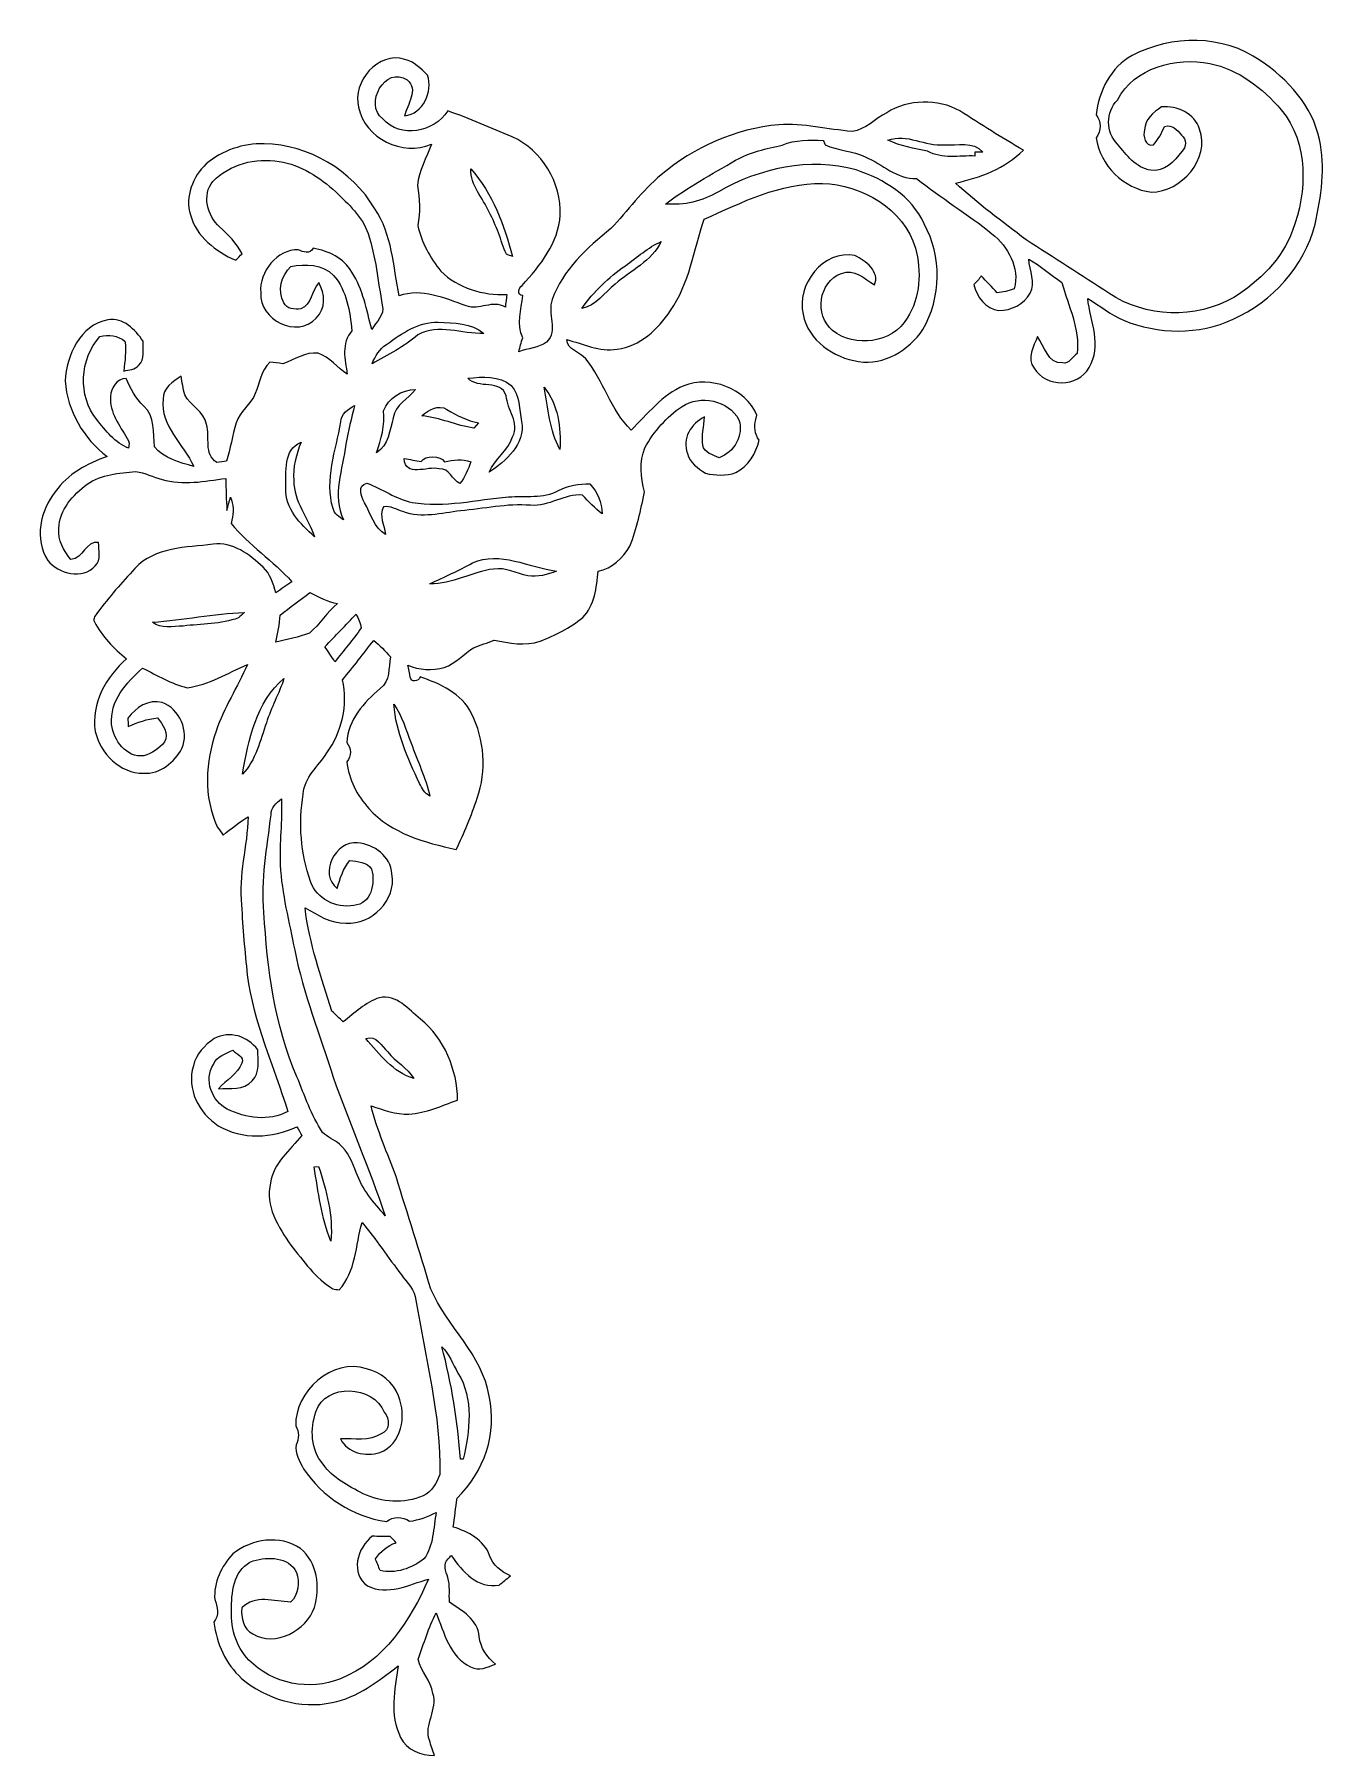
# Model space of a CAD drawing. Header units: centimetres. Extents: x -6.4 to 5.9, y -8.2 to 8.2.
import ezdxf

# ---------------------------------------------------------------- set-up
doc = ezdxf.new("R2010")
doc.units = ezdxf.units.CM
doc.header["$MEASUREMENT"] = 0
doc.layers.add('Camada 1', color=7, linetype='Continuous')

msp = doc.modelspace()

# ---------------------------------------------------------------- linework, layer by layer
at = {"layer": 'Camada 1', "color": 156}
for points, knots in [([(4.06435, 8.04815), (4.44181, 8.245), (4.93465, 8.24924), (5.28918, 7.99878), (5.28918, 7.99878), (5.55447, 7.82345), (5.78555, 7.56486), (5.85399, 7.24665), (5.85399, 7.24665), (5.9129, 6.97819), (5.87268, 6.69984), (5.81201, 6.43562), (5.81201, 6.43562), (5.71181, 6.03273), (5.4049, 5.69831), (5.03025, 5.52898), (5.03025, 5.52898), (4.70217, 5.37763), (4.3127, 5.38187), (3.98108, 5.51981), (3.98108, 5.51981), (3.85761, 5.57132), (3.75637, 5.66163), (3.64031, 5.72547), (3.64031, 5.72547), (3.66358, 5.50781), (3.78317, 5.27357), (3.65266, 5.06684), (3.65266, 5.06684), (3.54682, 4.87176), (3.24095, 4.87599), (3.12842, 5.0605), (3.12842, 5.0605), (3.05433, 5.15503), (3.12313, 5.27004), (3.16194, 5.36353), (3.16194, 5.36353), (3.22438, 5.27075), (3.25895, 5.10601), (3.39794, 5.11059), (3.39794, 5.11059), (3.46214, 5.09999), (3.49496, 5.16843), (3.5394, 5.20124), (3.5394, 5.20124), (3.56727, 5.43691), (3.45544, 5.65703), (3.39195, 5.87788), (3.39195, 5.87788), (3.28824, 5.95407), (3.19015, 6.03839), (3.07762, 6.10153), (3.07762, 6.10153), (3.0822, 5.99394), (3.14854, 5.87823), (3.08892, 5.77697), (3.08892, 5.77697), (3.03352, 5.66938), (2.90759, 5.61259), (2.79045, 5.61118), (2.79045, 5.61118), (2.66381, 5.62987), (2.57879, 5.74135), (2.55303, 5.86059), (2.55303, 5.86059), (2.5802, 5.88422), (2.60314, 5.91138), (2.62183, 5.94208), (2.62183, 5.94208), (2.67441, 5.89058), (2.72484, 5.83624), (2.77423, 5.78157), (2.77423, 5.78157), (2.82997, 5.78756), (2.88571, 5.79673), (2.93758, 5.81931), (2.93758, 5.81931), (2.99401, 6.02252), (2.87865, 6.22006), (2.72484, 6.34566), (2.72484, 6.34566), (2.49342, 6.53264), (2.23695, 6.68679), (2.00589, 6.87411), (2.00589, 6.87411), (1.81361, 6.86424), (1.68098, 7.01169), (1.51446, 7.07838), (1.51446, 7.07838), (1.39452, 7.13799), (1.25024, 7.14011), (1.13169, 7.19303), (1.13169, 7.19303), (1.12711, 7.20362), (1.11829, 7.22513), (1.11371, 7.23571), (1.11371, 7.23571), (0.98176, 7.2463), (0.84701, 7.24207), (0.72248, 7.19268), (0.72248, 7.19268), (0.57007, 7.15634), (0.4138, 7.12635), (0.27621, 7.04697), (0.27621, 7.04697), (0.04938, 6.91434), (-0.18415, 6.78945), (-0.39336, 6.62929), (-0.39336, 6.62929), (-0.21731, 6.61377), (-0.04092, 6.65611), (0.11112, 6.74501), (0.11112, 6.74501), (0.502, 6.97042), (0.98529, 7.0812), (1.42697, 6.9542), (1.42697, 6.9542), (1.69403, 6.86812), (1.95826, 6.70479), (2.07785, 6.43984), (2.07785, 6.43984), (2.24859, 6.13011), (2.24189, 5.73499), (2.0648, 5.4295), (2.0648, 5.4295), (1.93357, 5.23194), (1.69403, 5.0873), (1.45131, 5.1247), (1.45131, 5.1247), (1.21107, 5.15927), (0.96943, 5.32613), (0.92144, 5.5759), (0.92144, 5.5759), (0.853, 5.85812), (1.11371, 6.19784), (1.41603, 6.13576), (1.41603, 6.13576), (1.51729, 6.0906), (1.65805, 5.98053), (1.60265, 5.85566), (1.60265, 5.85566), (1.51058, 5.91739), (1.40616, 6.01546), (1.28693, 5.96571), (1.28693, 5.96571), (1.06785, 5.8874), (1.02586, 5.5653), (1.20332, 5.42173), (1.20332, 5.42173), (1.41216, 5.2517), (1.77622, 5.30003), (1.91557, 5.5385), (1.91557, 5.5385), (2.04257, 5.73499), (2.05245, 5.98688), (1.99495, 6.20773), (1.99495, 6.20773), (1.88241, 6.58697), (1.48307, 6.81204), (1.10489, 6.8258), (1.10489, 6.8258), (0.70307, 6.83109), (0.33301, 6.64552), (-0.02399, 6.48324), (-0.02399, 6.48324), (-0.12454, 6.1908), (-0.16335, 5.86835), (-0.34678, 5.61082), (-0.34678, 5.61082), (-0.46601, 5.43479), (-0.6357, 5.26827), (-0.85655, 5.24217), (-0.85655, 5.24217), (-1.02376, 5.21642), (-1.18004, 5.29332), (-1.33774, 5.3339), (-1.33774, 5.3339), (-1.32961, 5.2337), (-1.21179, 5.21713), (-1.15571, 5.14974), (-1.15571, 5.14974), (-0.98107, 4.94266), (-0.92111, 4.65868), (-0.72073, 4.46959), (-0.72073, 4.46959), (-0.56551, 4.62269), (-0.42615, 4.80508), (-0.22014, 4.89256), (-0.22014, 4.89256), (0.03808, 4.9924), (0.36617, 4.87069), (0.47976, 4.61317), (0.47976, 4.61317), (0.47976, 4.61317), (0.46955, 4.56942), (0.46955, 4.56942), (0.46955, 4.56942), (0.44696, 4.50346), (0.46141, 4.43149), (0.49988, 4.37434), (0.49988, 4.37434), (0.47342, 4.24558), (0.39722, 4.12422), (0.27798, 4.06424), (0.27798, 4.06424), (0.18484, 4.02791), (0.08429, 4.03673), (-0.01093, 4.05684), (-0.01093, 4.05684), (-0.08149, 4.10552), (-0.16476, 4.15456), (-0.18345, 4.24558), (-0.18345, 4.24558), (-0.23919, 4.38669), (-0.14993, 4.53555), (-0.01975, 4.59482), (-0.01975, 4.59482), (-0.02645, 4.50487), (-0.05079, 4.4142), (-0.03739, 4.32388), (-0.03739, 4.32388), (-0.02399, 4.24945), (0.06244, 4.23357), (0.11957, 4.20501), (0.11957, 4.20501), (0.26105, 4.25545), (0.35629, 4.42302), (0.30831, 4.56766), (0.30831, 4.56766), (0.20918, 4.75323), (-0.06351, 4.81214), (-0.236, 4.6943), (-0.236, 4.6943), (-0.38593, 4.59729), (-0.50341, 4.45371), (-0.59231, 4.30061), (-0.59231, 4.30061), (-0.64311, 4.16479), (-0.63078, 4.01732), (-0.59338, 3.8801), (-0.59338, 3.8801), (-0.63112, 3.70511), (-0.66815, 3.52908), (-0.73308, 3.36186), (-0.73308, 3.36186), (-0.80575, 3.24721), (-0.89853, 3.14631), (-1.03857, 3.12163), (-1.03857, 3.12163), (-1.05128, 2.9671), (-1.06963, 2.79424), (-1.18499, 2.67888), (-1.18499, 2.67888), (-1.30564, 2.58011), (-1.44709, 2.50744), (-1.5928, 2.45346), (-1.5928, 2.45346), (-1.73531, 2.40266), (-1.88701, 2.43582), (-2.03059, 2.46298), (-2.03059, 2.46298), (-2.09656, 2.43864), (-2.16217, 2.41359), (-2.22885, 2.39101), (-2.22885, 2.39101), (-2.32199, 2.32857), (-2.39995, 2.24003), (-2.50754, 2.20229), (-2.50754, 2.20229), (-2.62185, 2.16877), (-2.74708, 2.17688), (-2.85644, 2.2231), (-2.85644, 2.2231), (-2.85009, 2.19488), (-2.83774, 2.13807), (-2.83174, 2.10986), (-2.83174, 2.10986), (-2.83281, 2.05412), (-2.74496, 2.06611), (-2.73933, 2.11303), (-2.73933, 2.11303), (-2.54988, 2.046), (-2.33892, 1.95534), (-2.24754, 1.76308), (-2.24754, 1.76308), (-2.12302, 1.51472), (-2.09832, 1.21556), (-2.19357, 0.95344), (-2.19357, 0.95344), (-2.24825, 0.78553), (-2.31634, 0.62184), (-2.39325, 0.46238), (-2.39325, 0.46238), (-2.69382, 0.52976), (-3.01344, 0.6155), (-3.22686, 0.85362), (-3.22686, 0.85362), (-3.34081, 0.97709), (-3.42159, 1.13372), (-3.43782, 1.302), (-3.43782, 1.302), (-3.39267, 1.35385), (-3.39372, 1.43288), (-3.43923, 1.48402), (-3.43923, 1.48402), (-3.42654, 1.70134), (-3.2759, 1.86715), (-3.11927, 2.00191), (-3.11927, 2.00191), (-3.01978, 2.07), (-3.04341, 2.19947), (-3.02085, 2.30211), (-3.02085, 2.30211), (-3.06987, 2.35927), (-3.1242, 2.41218), (-3.18135, 2.46086), (-3.18135, 2.46086), (-3.27907, 2.33422), (-3.37714, 2.20722), (-3.47875, 2.0834), (-3.47875, 2.0834), (-3.42442, 1.84211), (-3.48721, 1.58564), (-3.62902, 1.3856), (-3.62902, 1.3856), (-3.7084, 1.2572), (-3.8481, 1.15524), (-3.85446, 0.99261), (-3.85446, 0.99261), (-3.9056, 0.71322), (-3.87492, 0.42534), (-3.78707, 0.15652), (-3.78707, 0.15652), (-3.72321, -0.00787), (-3.54578, -0.10523), (-3.37221, -0.07065), (-3.37221, -0.07065), (-3.20464, -0.06288), (-3.16476, 0.14383), (-3.20145, 0.274), (-3.20145, 0.274), (-3.24343, 0.34526), (-3.33728, 0.3495), (-3.411, 0.35866), (-3.411, 0.35866), (-3.47205, 0.27999), (-3.50555, 0.18615), (-3.52989, 0.09055), (-3.52989, 0.09055), (-3.71086, 0.2292), (-3.54789, 0.54846), (-3.33587, 0.52764), (-3.33587, 0.52764), (-3.17923, 0.51213), (-3.01695, 0.39818), (-3.00708, 0.22954), (-3.00708, 0.22954), (-2.96333, -0.02232), (-3.19933, -0.25481), (-3.44699, -0.24034), (-3.44699, -0.24034), (-3.59269, -0.24634), (-3.71546, -0.16167), (-3.83786, -0.09535), (-3.83786, -0.09535), (-3.79625, -0.43437), (-3.68301, -0.75752), (-3.58034, -1.08136), (-3.58034, -1.08136), (-3.54507, -1.11522), (-3.50979, -1.14875), (-3.47345, -1.1819), (-3.47345, -1.1819), (-3.36268, -1.10007), (-3.26038, -0.99811), (-3.12773, -0.9526), (-3.12773, -0.9526), (-2.96298, -0.91591), (-2.84974, -1.06513), (-2.73614, -1.1565), (-2.73614, -1.1565), (-2.50613, -1.34277), (-2.38337, -1.6391), (-2.38054, -1.93121), (-2.38054, -1.93121), (-2.53224, -1.98413), (-2.68181, -2.05503), (-2.8448, -2.06419), (-2.8448, -2.06419), (-2.97039, -2.07196), (-3.08858, -2.02258), (-3.20605, -1.98589), (-3.20605, -1.98589), (-3.15102, -2.21907), (-3.04871, -2.43744), (-2.96793, -2.66216), (-2.96793, -2.66216), (-2.85608, -3.01952), (-2.74462, -3.37724), (-2.6363, -3.73567), (-2.6363, -3.73567), (-2.4832, -4.09337), (-2.14136, -4.36078), (-2.07963, -4.75943), (-2.07963, -4.75943), (-1.99708, -5.10973), (-2.1276, -5.48791), (-2.38585, -5.73308), (-2.38585, -5.73308), (-2.39818, -5.82517), (-2.40877, -5.9176), (-2.42217, -6.00967), (-2.42217, -6.00967), (-2.2786, -6.05377), (-2.12938, -6.13173), (-2.07434, -6.28166), (-2.07434, -6.28166), (-2.04189, -6.3755), (-1.96461, -6.43971), (-1.87361, -6.47462), (-1.87361, -6.47462), (-1.90994, -6.50461), (-1.94663, -6.53425), (-1.98261, -6.56459), (-1.98261, -6.56459), (-2.18792, -6.60199), (-2.33644, -6.43442), (-2.44017, -6.28237), (-2.44017, -6.28237), (-2.44758, -6.29012), (-2.46203, -6.30495), (-2.46944, -6.3127), (-2.46944, -6.3127), (-2.52413, -6.35962), (-2.49202, -6.43583), (-2.47227, -6.49191), (-2.47227, -6.49191), (-2.4518, -6.56847), (-2.46203, -6.64925), (-2.45816, -6.72792), (-2.45816, -6.72792), (-2.33785, -6.80871), (-2.18581, -6.89232), (-2.17382, -7.05531), (-2.17382, -7.05531), (-2.16358, -7.16431), (-2.09832, -7.25039), (-2.01789, -7.31989), (-2.01789, -7.31989), (-2.09444, -7.34423), (-2.17805, -7.39291), (-2.25602, -7.34494), (-2.25602, -7.34494), (-2.45711, -7.25392), (-2.51002, -7.01402), (-2.58621, -6.8281), (-2.58621, -6.8281), (-2.65713, -6.96992), (-2.70264, -7.12409), (-2.75767, -7.27297), (-2.75767, -7.27297), (-2.73402, -7.38903), (-2.6335, -7.47864), (-2.61586, -7.59929), (-2.61586, -7.59929), (-2.56575, -7.75134), (-2.70369, -7.89703), (-2.64936, -8.04696), (-2.64936, -8.04696), (-2.63489, -8.0953), (-2.61796, -8.14327), (-2.60209, -8.1916), (-2.60209, -8.1916), (-2.7298, -8.19266), (-2.86631, -8.13939), (-2.92417, -8.01839), (-2.92417, -8.01839), (-3.0353, -7.80565), (-2.97885, -7.56083), (-2.94852, -7.33576), (-2.94852, -7.33576), (-3.13901, -7.48322), (-3.33693, -7.63949), (-3.57928, -7.68642), (-3.57928, -7.68642), (-3.88196, -7.75168), (-4.21076, -7.65362), (-4.44429, -7.45535), (-4.44429, -7.45535), (-4.59493, -7.31707), (-4.68453, -7.11985), (-4.70887, -6.91878), (-4.70887, -6.91878), (-4.65703, -6.85493), (-4.67079, -6.77061), (-4.70112, -6.70146), (-4.70112, -6.70146), (-4.71135, -6.54413), (-4.63797, -6.37902), (-4.52685, -6.26614), (-4.52685, -6.26614), (-4.35222, -6.12291), (-4.07423, -6.08023), (-3.88267, -6.21498), (-3.88267, -6.21498), (-3.71758, -6.34622), (-3.69112, -6.58611), (-3.74755, -6.77767), (-3.74755, -6.77767), (-3.82763, -7.00098), (-4.11904, -7.15866), (-4.33775, -7.03095), (-4.33775, -7.03095), (-4.42913, -6.98228), (-4.44994, -6.8768), (-4.44183, -6.78225), (-4.44183, -6.78225), (-4.31589, -6.65066), (-4.13351, -6.72086), (-3.97581, -6.72617), (-3.97581, -6.72617), (-3.89748, -6.65384), (-3.8862, -6.53848), (-3.91901, -6.44217), (-3.91901, -6.44217), (-3.99274, -6.29153), (-4.19313, -6.29119), (-4.33212, -6.33316), (-4.33212, -6.33316), (-4.50992, -6.39525), (-4.53989, -6.60939), (-4.53955, -6.77273), (-4.53955, -6.77273), (-4.55224, -6.95406), (-4.50532, -7.14738), (-4.3748, -7.27967), (-4.3748, -7.27967), (-4.1529, -7.50615), (-3.79343, -7.57953), (-3.50026, -7.45818), (-3.50026, -7.45818), (-3.08645, -7.29801), (-2.82716, -6.89795), (-2.65925, -6.50638), (-2.65925, -6.50638), (-2.84339, -6.56106), (-3.05189, -6.66619), (-3.23956, -6.572), (-3.23956, -6.572), (-3.40924, -6.45876), (-3.3394, -6.20263), (-3.19511, -6.09821), (-3.19511, -6.09821), (-3.13796, -6.09821), (-3.08081, -6.09892), (-3.02365, -6.10033), (-3.02365, -6.10033), (-3.00991, -6.11514), (-2.98204, -6.14443), (-2.96827, -6.1589), (-2.96827, -6.1589), (-3.04871, -6.18923), (-3.11574, -6.24215), (-3.16547, -6.312), (-3.16547, -6.312), (-3.15031, -6.34939), (-3.13513, -6.38679), (-3.11996, -6.42489), (-3.11996, -6.42489), (-2.97463, -6.45981), (-2.81588, -6.40336), (-2.70123, -6.31377), (-2.70123, -6.31377), (-2.60843, -6.1864), (-2.61233, -6.01813), (-2.58446, -5.86926), (-2.58446, -5.86926), (-2.66417, -5.91159), (-2.74954, -5.94335), (-2.83951, -5.95357), (-2.83951, -5.95357), (-2.90549, -5.90384), (-2.99473, -5.91018), (-3.06071, -5.95569), (-3.06071, -5.95569), (-3.38067, -5.91266), (-3.67383, -5.72075), (-3.85163, -5.45298), (-3.85163, -5.45298), (-3.88973, -5.38384), (-3.93559, -5.30375), (-3.92289, -5.22333), (-3.92289, -5.22333), (-3.89361, -5.16512), (-3.8929, -5.09844), (-3.92642, -5.042), (-3.92642, -5.042), (-3.9377, -4.71604), (-3.57998, -4.38936), (-3.24945, -4.49767), (-3.24945, -4.49767), (-3.11433, -4.53012), (-2.99368, -4.62502), (-2.94464, -4.75695), (-2.94464, -4.75695), (-2.86561, -4.94534), (-2.91253, -5.21945), (-3.12385, -5.29812), (-3.12385, -5.29812), (-3.25473, -5.33903), (-3.43746, -5.30375), (-3.49744, -5.16618), (-3.49744, -5.16618), (-3.36761, -5.16123), (-3.2244, -5.1958), (-3.10938, -5.11784), (-3.10938, -5.11784), (-3.02155, -5.08397), (-3.02718, -4.97392), (-3.08222, -4.91323), (-3.08222, -4.91323), (-3.18311, -4.6543), (-3.64455, -4.62889), (-3.73381, -4.90829), (-3.73381, -4.90829), (-3.79095, -5.07198), (-3.78319, -5.2713), (-3.66537, -5.40747), (-3.66537, -5.40747), (-3.57328, -5.54259), (-3.42442, -5.61738), (-3.28365, -5.69076), (-3.28365, -5.69076), (-3.10585, -5.77542), (-2.89243, -5.78953), (-2.71004, -5.71051), (-2.71004, -5.71051), (-2.62643, -5.67524), (-2.58197, -5.58704), (-2.54988, -5.50767), (-2.54988, -5.50767), (-2.54036, -4.94427), (-2.68605, -4.39571), (-2.77848, -3.84362), (-2.77848, -3.84362), (-2.78765, -3.74519), (-2.8628, -3.67569), (-2.91642, -3.59914), (-2.91642, -3.59914), (-3.04448, -3.4351), (-3.15806, -3.25976), (-3.29283, -3.10101), (-3.29283, -3.10101), (-3.35562, -3.31516), (-3.35104, -3.57444), (-3.51296, -3.74307), (-3.51296, -3.74307), (-3.52743, -3.74096), (-3.55706, -3.73708), (-3.57152, -3.7353), (-3.57152, -3.7353), (-3.73839, -3.63195), (-3.85304, -3.46826), (-3.97193, -3.31655), (-3.97193, -3.31655), (-4.09151, -3.14511), (-4.22487, -2.94085), (-4.16667, -2.72214), (-4.16667, -2.72214), (-4.14233, -2.53094), (-3.98075, -2.41063), (-3.86892, -2.26916), (-3.86892, -2.26916), (-3.88445, -2.24094), (-3.89996, -2.21307), (-3.91548, -2.18486), (-3.91548, -2.18486), (-4.14903, -2.29562), (-4.43971, -2.31255), (-4.66619, -2.17533), (-4.66619, -2.17533), (-4.85281, -2.05926), (-4.97135, -1.82078), (-4.90468, -1.60418), (-4.90468, -1.60418), (-4.87892, -1.49163), (-4.79672, -1.40697), (-4.7057, -1.34241), (-4.7057, -1.34241), (-4.55753, -1.26763), (-4.38538, -1.31773), (-4.29014, -1.45072), (-4.29014, -1.45072), (-4.28907, -1.5495), (-4.26191, -1.67121), (-4.3441, -1.74635), (-4.3441, -1.74635), (-4.42243, -1.83842), (-4.55577, -1.81761), (-4.66302, -1.82185), (-4.66302, -1.82185), (-4.59281, -1.73753), (-4.48064, -1.68532), (-4.44148, -1.57807), (-4.44148, -1.57807), (-4.41079, -1.51599), (-4.49862, -1.49163), (-4.52897, -1.45284), (-4.52897, -1.45284), (-4.59634, -1.48883), (-4.67995, -1.51351), (-4.71382, -1.58935), (-4.71382, -1.58935), (-4.80413, -1.73577), (-4.73145, -1.9425), (-4.58047, -2.01658), (-4.58047, -2.01658), (-4.40231, -2.103), (-4.1836, -2.13793), (-4.00261, -2.03951), (-4.00261, -2.03951), (-4.13526, -1.60629), (-4.33317, -1.18861), (-4.38927, -0.73458), (-4.38927, -0.73458), (-4.41149, -0.51233), (-4.43583, -0.28973), (-4.44358, -0.06642), (-4.44358, -0.06642), (-4.47852, 0.21721), (-4.38715, 0.49412), (-4.38185, 0.77635), (-4.38185, 0.77635), (-4.46475, 0.72343), (-4.54237, 0.66276), (-4.61892, 0.60103), (-4.61892, 0.60103), (-4.63339, 0.62079), (-4.66197, 0.66065), (-4.67642, 0.6804), (-4.67642, 0.6804), (-4.81012, 0.96721), (-4.79002, 1.30093), (-4.68736, 1.59375), (-4.68736, 1.59375), (-4.61363, 1.8174), (-4.48027, 2.0146), (-4.3882, 2.23016), (-4.3882, 2.23016), (-4.57624, 2.14867), (-4.7565, 2.03577), (-4.96322, 2.00861), (-4.96322, 2.00861), (-5.11564, 2.04354), (-5.25004, 2.1275), (-5.38974, 2.19452), (-5.38974, 2.19452), (-5.54567, 2.05941), (-5.70476, 1.87878), (-5.68573, 1.6576), (-5.68573, 1.6576), (-5.66914, 1.50802), (-5.54496, 1.33692), (-5.3781, 1.35809), (-5.3781, 1.35809), (-5.30084, 1.38067), (-5.22887, 1.42652), (-5.17949, 1.49003), (-5.17949, 1.49003), (-5.13574, 1.57046), (-5.19677, 1.65795), (-5.24686, 1.71934), (-5.24686, 1.71934), (-5.34599, 1.71192), (-5.43842, 1.67629), (-5.52838, 1.63678), (-5.52838, 1.63678), (-5.52874, 1.65724), (-5.52944, 1.69817), (-5.52944, 1.71863), (-5.52944, 1.71863), (-5.45465, 1.81916), (-5.33435, 1.90102), (-5.20312, 1.86786), (-5.20312, 1.86786), (-5.03626, 1.80471), (-4.94171, 1.59304), (-5.01368, 1.4283), (-5.01368, 1.4283), (-5.08494, 1.29601), (-5.22359, 1.18135), (-5.38163, 1.19193), (-5.38163, 1.19193), (-5.60704, 1.18769), (-5.79296, 1.38137), (-5.84236, 1.59056), (-5.84236, 1.59056), (-5.88575, 1.85797), (-5.73723, 2.11409), (-5.5425, 2.28554), (-5.5425, 2.28554), (-5.66526, 2.3829), (-5.7778, 2.49791), (-5.84906, 2.63902), (-5.84906, 2.63902), (-5.87023, 2.67043), (-5.83495, 2.70252), (-5.82012, 2.72686), (-5.82012, 2.72686), (-5.70936, 2.87398), (-5.58906, 3.01402), (-5.46276, 3.14809), (-5.46276, 3.14809), (-5.27439, 3.3541), (-4.97275, 3.3474), (-4.71699, 3.37879), (-4.71699, 3.37879), (-4.52897, 3.4049), (-4.3681, 3.28107), (-4.23934, 3.16079), (-4.23934, 3.16079), (-4.16701, 3.09763), (-4.14372, 3.00274), (-4.11656, 2.91489), (-4.11656, 2.91489), (-4.06541, 2.95017), (-4.01425, 2.98615), (-3.96311, 3.02143), (-3.96311, 3.02143), (-4.14233, 3.22004), (-4.37373, 3.36857), (-4.54413, 3.57812), (-4.54413, 3.57812), (-4.54413, 3.57812), (-4.53743, 3.60987), (-4.53743, 3.60987), (-4.53743, 3.60987), (-4.51626, 3.68218), (-4.52366, 3.75873), (-4.54871, 3.82894), (-4.54871, 3.82894), (-4.56318, 3.78731), (-4.57588, 3.74499), (-4.58364, 3.70159), (-4.58364, 3.70159), (-4.59034, 3.80354), (-4.59351, 3.90549), (-4.59529, 4.00779), (-4.59529, 4.00779), (-4.79636, 3.9817), (-5.00522, 3.9376), (-5.20417, 3.99897), (-5.20417, 3.99897), (-5.2892, 4.01944), (-5.36823, 4.06354), (-5.45535, 4.07236), (-5.45535, 4.07236), (-5.6141, 4.0593), (-5.78414, 4.04697), (-5.91925, 3.95347), (-5.91925, 3.95347), (-6.05191, 3.84904), (-6.18773, 3.71041), (-6.18912, 3.52979), (-6.18912, 3.52979), (-6.20006, 3.41831), (-6.14539, 3.316), (-6.07447, 3.23451), (-6.07447, 3.23451), (-5.95348, 3.24192), (-5.93619, 3.41407), (-5.80955, 3.39608), (-5.80955, 3.39608), (-5.81308, 3.3227), (-5.78026, 3.23027), (-5.842, 3.17243), (-5.842, 3.17243), (-5.96018, 3.03554), (-6.19266, 3.09657), (-6.29673, 3.22323), (-6.29673, 3.22323), (-6.42338, 3.42642), (-6.37046, 3.70123), (-6.22406, 3.88079), (-6.22406, 3.88079), (-6.10483, 4.04872), (-5.91996, 4.1528), (-5.72805, 4.21593), (-5.72805, 4.21593), (-5.95277, 4.38844), (-6.11187, 4.65339), (-6.1288, 4.93878), (-6.1288, 4.93878), (-6.11857, 5.18326), (-5.98664, 5.4736), (-5.72276, 5.52157), (-5.72276, 5.52157), (-5.57388, 5.55049), (-5.46171, 5.42738), (-5.38375, 5.31872), (-5.38375, 5.31872), (-5.3908, 5.24111), (-5.36151, 5.14621), (-5.42855, 5.08766), (-5.42855, 5.08766), (-5.46242, 5.04496), (-5.51992, 5.04567), (-5.56825, 5.03333), (-5.56825, 5.03333), (-5.56085, 5.12857), (-5.54321, 5.22383), (-5.55873, 5.31907), (-5.55873, 5.31907), (-5.62858, 5.37447), (-5.71219, 5.38187), (-5.79685, 5.36317), (-5.79685, 5.36317), (-5.99193, 5.15079), (-6.01027, 4.7952), (-5.82753, 4.56942), (-5.82753, 4.56942), (-5.74111, 4.46535), (-5.65396, 4.34717), (-5.52309, 4.29708), (-5.52309, 4.29708), (-5.51745, 4.32812), (-5.51533, 4.36128), (-5.53614, 4.38774), (-5.53614, 4.38774), (-5.60811, 4.51262), (-5.70724, 4.63857), (-5.69701, 4.79061), (-5.69701, 4.79061), (-5.69031, 4.87139), (-5.63633, 4.96241), (-5.54672, 4.96277), (-5.54672, 4.96277), (-5.50474, 4.86611), (-5.45782, 4.77087), (-5.37705, 4.69961), (-5.37705, 4.69961), (-5.26873, 4.59835), (-5.29132, 4.44277), (-5.2758, 4.31014), (-5.2758, 4.31014), (-5.1869, 4.19583), (-5.03414, 4.16091), (-4.90149, 4.12245), (-4.90149, 4.12245), (-4.99886, 4.33482), (-5.2204, 4.50768), (-5.19465, 4.76344), (-5.19465, 4.76344), (-5.19642, 4.87069), (-5.10046, 4.93454), (-5.02003, 4.9857), (-5.02003, 4.9857), (-5.01085, 4.92573), (-5.00486, 4.86435), (-4.98722, 4.80614), (-4.98722, 4.80614), (-4.92936, 4.70312), (-4.80447, 4.64562), (-4.77979, 4.52322), (-4.77979, 4.52322), (-4.73957, 4.4015), (-4.81049, 4.24134), (-4.67995, 4.1602), (-4.67995, 4.1602), (-4.65703, 4.16301), (-4.61115, 4.16832), (-4.58859, 4.17114), (-4.58859, 4.17114), (-4.5519, 4.2925), (-4.53178, 4.41773), (-4.4951, 4.53908), (-4.4951, 4.53908), (-4.46229, 4.64879), (-4.35504, 4.71371), (-4.31307, 4.81884), (-4.31307, 4.81884), (-4.26897, 4.91832), (-4.26015, 5.04003), (-4.17549, 5.11693), (-4.17549, 5.11693), (-4.13315, 5.11517), (-4.09117, 5.11022), (-4.04953, 5.10177), (-4.04953, 5.10177), (-3.93982, 5.14268), (-3.83329, 5.21818), (-3.71086, 5.20407), (-3.71086, 5.20407), (-3.60186, 5.16456), (-3.52955, 5.06579), (-3.43394, 5.00334), (-3.43394, 5.00334), (-3.45651, 5.14339), (-3.49498, 5.29967), (-3.38985, 5.41856), (-3.38985, 5.41856), (-3.40854, 5.60341), (-3.43817, 5.80309), (-3.56517, 5.94773), (-3.56517, 5.94773), (-3.6703, 6.05427), (-3.8354, 6.06167), (-3.97405, 6.03205), (-3.97405, 6.03205), (-4.0633, 5.94278), (-4.10634, 5.80133), (-4.04071, 5.68561), (-4.04071, 5.68561), (-4.01532, 5.62212), (-3.93524, 5.62212), (-3.87809, 5.62704), (-3.87809, 5.62704), (-3.77225, 5.66938), (-3.77684, 5.80274), (-3.70557, 5.87823), (-3.70557, 5.87823), (-3.64596, 5.77027), (-3.63679, 5.63023), (-3.73203, 5.53921), (-3.73203, 5.53921), (-3.90913, 5.33741), (-4.27991, 5.52545), (-4.26015, 5.78157), (-4.26015, 5.78157), (-4.28166, 5.98264), (-4.10033, 6.19609), (-3.90243, 6.19255), (-3.90243, 6.19255), (-3.85974, 6.16997), (-3.78707, 6.1488), (-3.76097, 6.20596), (-3.76097, 6.20596), (-3.61385, 6.18479), (-3.46569, 6.11211), (-3.39126, 5.97806), (-3.39126, 5.97806), (-3.2819, 5.81366), (-3.24979, 5.61683), (-3.20004, 5.42984), (-3.20004, 5.42984), (-3.15984, 5.50217), (-3.0734, 5.56954), (-3.10093, 5.66232), (-3.10093, 5.66232), (-3.13972, 5.89094), (-3.1623, 6.12446), (-3.23461, 6.34602), (-3.23461, 6.34602), (-3.29072, 6.5104), (-3.42371, 6.62858), (-3.54436, 6.74606), (-3.54436, 6.74606), (-3.69605, 6.88505), (-3.87809, 7.00324), (-4.08517, 7.03534), (-4.08517, 7.03534), (-4.30883, 7.07343), (-4.55753, 7.01101), (-4.71769, 6.84554), (-4.71769, 6.84554), (-4.82601, 6.71607), (-4.77061, 6.51571), (-4.65454, 6.41092), (-4.65454, 6.41092), (-4.572, 6.33472), (-4.4898, 6.25534), (-4.43936, 6.15304), (-4.43936, 6.15304), (-4.45452, 6.13788), (-4.48487, 6.10682), (-4.50003, 6.09166), (-4.50003, 6.09166), (-4.69053, 6.17526), (-4.87363, 6.31673), (-4.9336, 6.52487), (-4.9336, 6.52487), (-4.98476, 6.6995), (-4.91172, 6.89141), (-4.78191, 7.0124), (-4.78191, 7.0124), (-4.6302, 7.14294), (-4.42843, 7.20891), (-4.22945, 7.20503), (-4.22945, 7.20503), (-3.80083, 7.19797), (-3.3909, 6.94891), (-3.17041, 6.58449), (-3.17041, 6.58449), (-3.00637, 6.33861), (-2.99368, 6.03344), (-2.93935, 5.75158), (-2.93935, 5.75158), (-2.72308, 5.82849), (-2.50191, 5.72829), (-2.2987, 5.65703), (-2.2987, 5.65703), (-2.17418, 5.60694), (-2.04259, 5.71948), (-1.92405, 5.64363), (-1.92405, 5.64363), (-1.92051, 5.67396), (-1.91381, 5.73499), (-1.9103, 5.76534), (-1.9103, 5.76534), (-2.13783, 5.7537), (-2.37632, 5.82637), (-2.54036, 5.98795), (-2.54036, 5.98795), (-2.64302, 6.11459), (-2.7252, 6.26311), (-2.75943, 6.42327), (-2.75943, 6.42327), (-2.73826, 6.55098), (-2.74003, 6.68045), (-2.76401, 6.80745), (-2.76401, 6.80745), (-2.74708, 6.94608), (-2.6783, 7.07133), (-2.62996, 7.2008), (-2.62996, 7.2008), (-2.90442, 7.07979), (-3.26813, 7.25512), (-3.32599, 7.55357), (-3.32599, 7.55357), (-3.38949, 7.79699), (-3.1376, 8.09156), (-2.88395, 8.01077), (-2.88395, 8.01077), (-2.79576, 7.98996), (-2.73156, 7.92116), (-2.6677, 7.86155), (-2.6677, 7.86155), (-2.61445, 7.69892), (-2.70651, 7.49218), (-2.88855, 7.47172), (-2.88855, 7.47172), (-2.86244, 7.57862), (-2.74674, 7.72467), (-2.8621, 7.81426), (-2.8621, 7.81426), (-3.06987, 7.95751), (-3.27837, 7.58179), (-3.09598, 7.44316), (-3.09598, 7.44316), (-2.92593, 7.25159), (-2.60526, 7.31262), (-2.47475, 7.51864), (-2.47475, 7.51864), (-2.26484, 7.44667), (-2.06233, 7.35672), (-1.85809, 7.27028), (-1.85809, 7.27028), (-1.57163, 7.14469), (-1.391, 6.83179), (-1.39877, 6.52275), (-1.39877, 6.52275), (-1.41922, 6.25887), (-1.58891, 6.03839), (-1.76388, 5.85213), (-1.76388, 5.85213), (-1.80094, 5.83201), (-1.81292, 5.75864), (-1.75754, 5.75546), (-1.75754, 5.75546), (-1.77058, 5.62105), (-1.81821, 5.47994), (-1.75825, 5.35047), (-1.75825, 5.35047), (-1.77165, 5.30673), (-1.78471, 5.26298), (-1.79565, 5.21854), (-1.79565, 5.21854), (-1.7085, 5.25204), (-1.60584, 5.25311), (-1.52929, 5.30954), (-1.52929, 5.30954), (-1.41534, 5.42173), (-1.52858, 5.58226), (-1.47637, 5.7156), (-1.47637, 5.7156), (-1.37865, 6.00099), (-1.1416, 6.20912), (-0.9151, 6.3947), (-0.9151, 6.3947), (-0.75459, 6.56438), (-0.61806, 6.75734), (-0.43638, 6.90693), (-0.43638, 6.90693), (-0.1203, 7.17292), (0.27552, 7.34895), (0.68862, 7.38635), (0.68862, 7.38635), (0.92463, 7.40435), (1.15605, 7.33943), (1.39028, 7.32249), (1.39028, 7.32249), (1.5187, 7.33801), (1.60901, 7.44421), (1.71942, 7.50136), (1.71942, 7.50136), (1.92827, 7.63083), (2.20415, 7.63541), (2.41933, 7.51935), (2.41933, 7.51935), (2.6176, 7.38847), (2.81939, 7.26358), (3.02541, 7.14469), (3.02541, 7.14469), (2.85043, 6.97079), (2.61301, 6.87906), (2.37559, 6.82896), (2.37559, 6.82896), (2.58902, 6.63423), (2.82185, 6.46243), (3.05116, 6.28711), (3.05116, 6.28711), (3.31681, 6.12024), (3.57891, 5.94737), (3.84209, 5.77628), (3.84209, 5.77628), (4.19064, 5.54274), (4.67253, 5.52793), (5.0359, 5.73641), (5.0359, 5.73641), (5.27824, 5.88882), (5.49802, 6.10329), (5.59752, 6.3774), (5.59752, 6.3774), (5.73827, 6.74747), (5.75203, 7.20891), (5.48957, 7.52958), (5.48957, 7.52958), (5.30965, 7.73525), (5.08034, 7.91622), (4.80694, 7.9716), (4.80694, 7.9716), (4.48308, 8.03582), (4.08374, 7.93422), (3.92324, 7.6213), (3.92324, 7.6213), (3.81246, 7.5077), (3.81175, 7.31297), (3.92606, 7.20114), (3.92606, 7.20114), (4.00966, 7.09637), (4.10174, 6.97537), (4.24285, 6.95137), (4.24285, 6.95137), (4.37232, 6.93163), (4.46933, 7.03605), (4.53811, 7.13059), (4.53811, 7.13059), (4.58433, 7.17115), (4.58823, 7.24913), (4.53707, 7.28722), (4.53707, 7.28722), (4.49297, 7.33662), (4.44887, 7.39376), (4.37479, 7.36978), (4.37479, 7.36978), (4.3448, 7.30875), (4.31587, 7.24489), (4.26754, 7.19551), (4.26754, 7.19551), (4.18887, 7.17256), (4.16594, 7.28122), (4.18287, 7.33801), (4.18287, 7.33801), (4.18746, 7.43856), (4.26683, 7.50524), (4.34445, 7.55674), (4.34445, 7.55674), (4.49543, 7.57085), (4.66054, 7.49607), (4.70921, 7.34402), (4.70921, 7.34402), (4.81117, 7.05932), (4.5346, 6.74501), (4.24814, 6.74253), (4.24814, 6.74253), (3.98531, 6.77252), (3.75637, 7.00148), (3.72003, 7.26217), (3.72003, 7.26217), (3.77153, 7.32639), (3.76977, 7.41775), (3.72039, 7.48266), (3.72039, 7.48266), (3.74719, 7.70774), (3.85902, 7.93669), (4.06435, 8.04815)], [0, 0, 0, 0, 0.00307692, 0.00307692, 0.00307692, 0.00307692, 0.00615385, 0.00615385, 0.00615385, 0.00615385, 0.00923077, 0.00923077, 0.00923077, 0.00923077, 0.01230769, 0.01230769, 0.01230769, 0.01230769, 0.01538462, 0.01538462, 0.01538462, 0.01538462, 0.01846154, 0.01846154, 0.01846154, 0.01846154, 0.02153846, 0.02153846, 0.02153846, 0.02153846, 0.02461538, 0.02461538, 0.02461538, 0.02461538, 0.02769231, 0.02769231, 0.02769231, 0.02769231, 0.03076923, 0.03076923, 0.03076923, 0.03076923, 0.03384615, 0.03384615, 0.03384615, 0.03384615, 0.03692308, 0.03692308, 0.03692308, 0.03692308, 0.04, 0.04, 0.04, 0.04, 0.04307692, 0.04307692, 0.04307692, 0.04307692, 0.04615385, 0.04615385, 0.04615385, 0.04615385, 0.04923077, 0.04923077, 0.04923077, 0.04923077, 0.05230769, 0.05230769, 0.05230769, 0.05230769, 0.05538462, 0.05538462, 0.05538462, 0.05538462, 0.05846154, 0.05846154, 0.05846154, 0.05846154, 0.06153846, 0.06153846, 0.06153846, 0.06153846, 0.06461538, 0.06461538, 0.06461538, 0.06461538, 0.06769231, 0.06769231, 0.06769231, 0.06769231, 0.07076923, 0.07076923, 0.07076923, 0.07076923, 0.07384615, 0.07384615, 0.07384615, 0.07384615, 0.07692308, 0.07692308, 0.07692308, 0.07692308, 0.08, 0.08, 0.08, 0.08, 0.08307692, 0.08307692, 0.08307692, 0.08307692, 0.08615385, 0.08615385, 0.08615385, 0.08615385, 0.08923077, 0.08923077, 0.08923077, 0.08923077, 0.09230769, 0.09230769, 0.09230769, 0.09230769, 0.09538462, 0.09538462, 0.09538462, 0.09538462, 0.09846154, 0.09846154, 0.09846154, 0.09846154, 0.10153846, 0.10153846, 0.10153846, 0.10153846, 0.10461538, 0.10461538, 0.10461538, 0.10461538, 0.10769231, 0.10769231, 0.10769231, 0.10769231, 0.11076923, 0.11076923, 0.11076923, 0.11076923, 0.11384615, 0.11384615, 0.11384615, 0.11384615, 0.11692308, 0.11692308, 0.11692308, 0.11692308, 0.12, 0.12, 0.12, 0.12, 0.12307692, 0.12307692, 0.12307692, 0.12307692, 0.12615385, 0.12615385, 0.12615385, 0.12615385, 0.12923077, 0.12923077, 0.12923077, 0.12923077, 0.13230769, 0.13230769, 0.13230769, 0.13230769, 0.13538462, 0.13538462, 0.13538462, 0.13538462, 0.13846154, 0.13846154, 0.13846154, 0.13846154, 0.14153846, 0.14153846, 0.14153846, 0.14153846, 0.14461538, 0.14461538, 0.14461538, 0.14461538, 0.14769231, 0.14769231, 0.14769231, 0.14769231, 0.15076923, 0.15076923, 0.15076923, 0.15076923, 0.15384615, 0.15384615, 0.15384615, 0.15384615, 0.15692308, 0.15692308, 0.15692308, 0.15692308, 0.16, 0.16, 0.16, 0.16, 0.16307692, 0.16307692, 0.16307692, 0.16307692, 0.16615385, 0.16615385, 0.16615385, 0.16615385, 0.16923077, 0.16923077, 0.16923077, 0.16923077, 0.17230769, 0.17230769, 0.17230769, 0.17230769, 0.17538462, 0.17538462, 0.17538462, 0.17538462, 0.17846154, 0.17846154, 0.17846154, 0.17846154, 0.18153846, 0.18153846, 0.18153846, 0.18153846, 0.18461538, 0.18461538, 0.18461538, 0.18461538, 0.18769231, 0.18769231, 0.18769231, 0.18769231, 0.19076923, 0.19076923, 0.19076923, 0.19076923, 0.19384615, 0.19384615, 0.19384615, 0.19384615, 0.19692308, 0.19692308, 0.19692308, 0.19692308, 0.2, 0.2, 0.2, 0.2, 0.20307692, 0.20307692, 0.20307692, 0.20307692, 0.20615385, 0.20615385, 0.20615385, 0.20615385, 0.20923077, 0.20923077, 0.20923077, 0.20923077, 0.21230769, 0.21230769, 0.21230769, 0.21230769, 0.21538462, 0.21538462, 0.21538462, 0.21538462, 0.21846154, 0.21846154, 0.21846154, 0.21846154, 0.22153846, 0.22153846, 0.22153846, 0.22153846, 0.22461538, 0.22461538, 0.22461538, 0.22461538, 0.22769231, 0.22769231, 0.22769231, 0.22769231, 0.23076923, 0.23076923, 0.23076923, 0.23076923, 0.23384615, 0.23384615, 0.23384615, 0.23384615, 0.23692308, 0.23692308, 0.23692308, 0.23692308, 0.24, 0.24, 0.24, 0.24, 0.24307692, 0.24307692, 0.24307692, 0.24307692, 0.24615385, 0.24615385, 0.24615385, 0.24615385, 0.24923077, 0.24923077, 0.24923077, 0.24923077, 0.25230769, 0.25230769, 0.25230769, 0.25230769, 0.25538462, 0.25538462, 0.25538462, 0.25538462, 0.25846154, 0.25846154, 0.25846154, 0.25846154, 0.26153846, 0.26153846, 0.26153846, 0.26153846, 0.26461538, 0.26461538, 0.26461538, 0.26461538, 0.26769231, 0.26769231, 0.26769231, 0.26769231, 0.27076923, 0.27076923, 0.27076923, 0.27076923, 0.27384615, 0.27384615, 0.27384615, 0.27384615, 0.27692308, 0.27692308, 0.27692308, 0.27692308, 0.28, 0.28, 0.28, 0.28, 0.28307692, 0.28307692, 0.28307692, 0.28307692, 0.28615385, 0.28615385, 0.28615385, 0.28615385, 0.28923077, 0.28923077, 0.28923077, 0.28923077, 0.29230769, 0.29230769, 0.29230769, 0.29230769, 0.29538462, 0.29538462, 0.29538462, 0.29538462, 0.29846154, 0.29846154, 0.29846154, 0.29846154, 0.30153846, 0.30153846, 0.30153846, 0.30153846, 0.30461538, 0.30461538, 0.30461538, 0.30461538, 0.30769231, 0.30769231, 0.30769231, 0.30769231, 0.31076923, 0.31076923, 0.31076923, 0.31076923, 0.31384615, 0.31384615, 0.31384615, 0.31384615, 0.31692308, 0.31692308, 0.31692308, 0.31692308, 0.32, 0.32, 0.32, 0.32, 0.32307692, 0.32307692, 0.32307692, 0.32307692, 0.32615385, 0.32615385, 0.32615385, 0.32615385, 0.32923077, 0.32923077, 0.32923077, 0.32923077, 0.33230769, 0.33230769, 0.33230769, 0.33230769, 0.33538462, 0.33538462, 0.33538462, 0.33538462, 0.33846154, 0.33846154, 0.33846154, 0.33846154, 0.34153846, 0.34153846, 0.34153846, 0.34153846, 0.34461538, 0.34461538, 0.34461538, 0.34461538, 0.34769231, 0.34769231, 0.34769231, 0.34769231, 0.35076923, 0.35076923, 0.35076923, 0.35076923, 0.35384615, 0.35384615, 0.35384615, 0.35384615, 0.35692308, 0.35692308, 0.35692308, 0.35692308, 0.36, 0.36, 0.36, 0.36, 0.36307692, 0.36307692, 0.36307692, 0.36307692, 0.36615385, 0.36615385, 0.36615385, 0.36615385, 0.36923077, 0.36923077, 0.36923077, 0.36923077, 0.37230769, 0.37230769, 0.37230769, 0.37230769, 0.37538462, 0.37538462, 0.37538462, 0.37538462, 0.37846154, 0.37846154, 0.37846154, 0.37846154, 0.38153846, 0.38153846, 0.38153846, 0.38153846, 0.38461538, 0.38461538, 0.38461538, 0.38461538, 0.38769231, 0.38769231, 0.38769231, 0.38769231, 0.39076923, 0.39076923, 0.39076923, 0.39076923, 0.39384615, 0.39384615, 0.39384615, 0.39384615, 0.39692308, 0.39692308, 0.39692308, 0.39692308, 0.4, 0.4, 0.4, 0.4, 0.40307692, 0.40307692, 0.40307692, 0.40307692, 0.40615385, 0.40615385, 0.40615385, 0.40615385, 0.40923077, 0.40923077, 0.40923077, 0.40923077, 0.41230769, 0.41230769, 0.41230769, 0.41230769, 0.41538462, 0.41538462, 0.41538462, 0.41538462, 0.41846154, 0.41846154, 0.41846154, 0.41846154, 0.42153846, 0.42153846, 0.42153846, 0.42153846, 0.42461538, 0.42461538, 0.42461538, 0.42461538, 0.42769231, 0.42769231, 0.42769231, 0.42769231, 0.43076923, 0.43076923, 0.43076923, 0.43076923, 0.43384615, 0.43384615, 0.43384615, 0.43384615, 0.43692308, 0.43692308, 0.43692308, 0.43692308, 0.44, 0.44, 0.44, 0.44, 0.44307692, 0.44307692, 0.44307692, 0.44307692, 0.44615385, 0.44615385, 0.44615385, 0.44615385, 0.44923077, 0.44923077, 0.44923077, 0.44923077, 0.45230769, 0.45230769, 0.45230769, 0.45230769, 0.45538462, 0.45538462, 0.45538462, 0.45538462, 0.45846154, 0.45846154, 0.45846154, 0.45846154, 0.46153846, 0.46153846, 0.46153846, 0.46153846, 0.46461538, 0.46461538, 0.46461538, 0.46461538, 0.46769231, 0.46769231, 0.46769231, 0.46769231, 0.47076923, 0.47076923, 0.47076923, 0.47076923, 0.47384615, 0.47384615, 0.47384615, 0.47384615, 0.47692308, 0.47692308, 0.47692308, 0.47692308, 0.48, 0.48, 0.48, 0.48, 0.48307692, 0.48307692, 0.48307692, 0.48307692, 0.48615385, 0.48615385, 0.48615385, 0.48615385, 0.48923077, 0.48923077, 0.48923077, 0.48923077, 0.49230769, 0.49230769, 0.49230769, 0.49230769, 0.49538462, 0.49538462, 0.49538462, 0.49538462, 0.49846154, 0.49846154, 0.49846154, 0.49846154, 0.50153846, 0.50153846, 0.50153846, 0.50153846, 0.50461538, 0.50461538, 0.50461538, 0.50461538, 0.50769231, 0.50769231, 0.50769231, 0.50769231, 0.51076923, 0.51076923, 0.51076923, 0.51076923, 0.51384615, 0.51384615, 0.51384615, 0.51384615, 0.51692308, 0.51692308, 0.51692308, 0.51692308, 0.52, 0.52, 0.52, 0.52, 0.52307692, 0.52307692, 0.52307692, 0.52307692, 0.52615385, 0.52615385, 0.52615385, 0.52615385, 0.52923077, 0.52923077, 0.52923077, 0.52923077, 0.53230769, 0.53230769, 0.53230769, 0.53230769, 0.53538462, 0.53538462, 0.53538462, 0.53538462, 0.53846154, 0.53846154, 0.53846154, 0.53846154, 0.54153846, 0.54153846, 0.54153846, 0.54153846, 0.54461538, 0.54461538, 0.54461538, 0.54461538, 0.54769231, 0.54769231, 0.54769231, 0.54769231, 0.55076923, 0.55076923, 0.55076923, 0.55076923, 0.55384615, 0.55384615, 0.55384615, 0.55384615, 0.55692308, 0.55692308, 0.55692308, 0.55692308, 0.56, 0.56, 0.56, 0.56, 0.56307692, 0.56307692, 0.56307692, 0.56307692, 0.56615385, 0.56615385, 0.56615385, 0.56615385, 0.56923077, 0.56923077, 0.56923077, 0.56923077, 0.57230769, 0.57230769, 0.57230769, 0.57230769, 0.57538462, 0.57538462, 0.57538462, 0.57538462, 0.57846154, 0.57846154, 0.57846154, 0.57846154, 0.58153846, 0.58153846, 0.58153846, 0.58153846, 0.58461538, 0.58461538, 0.58461538, 0.58461538, 0.58769231, 0.58769231, 0.58769231, 0.58769231, 0.59076923, 0.59076923, 0.59076923, 0.59076923, 0.59384615, 0.59384615, 0.59384615, 0.59384615, 0.59692308, 0.59692308, 0.59692308, 0.59692308, 0.6, 0.6, 0.6, 0.6, 0.60307692, 0.60307692, 0.60307692, 0.60307692, 0.60615385, 0.60615385, 0.60615385, 0.60615385, 0.60923077, 0.60923077, 0.60923077, 0.60923077, 0.61230769, 0.61230769, 0.61230769, 0.61230769, 0.61538462, 0.61538462, 0.61538462, 0.61538462, 0.61846154, 0.61846154, 0.61846154, 0.61846154, 0.62153846, 0.62153846, 0.62153846, 0.62153846, 0.62461538, 0.62461538, 0.62461538, 0.62461538, 0.62769231, 0.62769231, 0.62769231, 0.62769231, 0.63076923, 0.63076923, 0.63076923, 0.63076923, 0.63384615, 0.63384615, 0.63384615, 0.63384615, 0.63692308, 0.63692308, 0.63692308, 0.63692308, 0.64, 0.64, 0.64, 0.64, 0.64307692, 0.64307692, 0.64307692, 0.64307692, 0.64615385, 0.64615385, 0.64615385, 0.64615385, 0.64923077, 0.64923077, 0.64923077, 0.64923077, 0.65230769, 0.65230769, 0.65230769, 0.65230769, 0.65538462, 0.65538462, 0.65538462, 0.65538462, 0.65846154, 0.65846154, 0.65846154, 0.65846154, 0.66153846, 0.66153846, 0.66153846, 0.66153846, 0.66461538, 0.66461538, 0.66461538, 0.66461538, 0.66769231, 0.66769231, 0.66769231, 0.66769231, 0.67076923, 0.67076923, 0.67076923, 0.67076923, 0.67384615, 0.67384615, 0.67384615, 0.67384615, 0.67692308, 0.67692308, 0.67692308, 0.67692308, 0.68, 0.68, 0.68, 0.68, 0.68307692, 0.68307692, 0.68307692, 0.68307692, 0.68615385, 0.68615385, 0.68615385, 0.68615385, 0.68923077, 0.68923077, 0.68923077, 0.68923077, 0.69230769, 0.69230769, 0.69230769, 0.69230769, 0.69538462, 0.69538462, 0.69538462, 0.69538462, 0.69846154, 0.69846154, 0.69846154, 0.69846154, 0.70153846, 0.70153846, 0.70153846, 0.70153846, 0.70461538, 0.70461538, 0.70461538, 0.70461538, 0.70769231, 0.70769231, 0.70769231, 0.70769231, 0.71076923, 0.71076923, 0.71076923, 0.71076923, 0.71384615, 0.71384615, 0.71384615, 0.71384615, 0.71692308, 0.71692308, 0.71692308, 0.71692308, 0.72, 0.72, 0.72, 0.72, 0.72307692, 0.72307692, 0.72307692, 0.72307692, 0.72615385, 0.72615385, 0.72615385, 0.72615385, 0.72923077, 0.72923077, 0.72923077, 0.72923077, 0.73230769, 0.73230769, 0.73230769, 0.73230769, 0.73538462, 0.73538462, 0.73538462, 0.73538462, 0.73846154, 0.73846154, 0.73846154, 0.73846154, 0.74153846, 0.74153846, 0.74153846, 0.74153846, 0.74461538, 0.74461538, 0.74461538, 0.74461538, 0.74769231, 0.74769231, 0.74769231, 0.74769231, 0.75076923, 0.75076923, 0.75076923, 0.75076923, 0.75384615, 0.75384615, 0.75384615, 0.75384615, 0.75692308, 0.75692308, 0.75692308, 0.75692308, 0.76, 0.76, 0.76, 0.76, 0.76307692, 0.76307692, 0.76307692, 0.76307692, 0.76615385, 0.76615385, 0.76615385, 0.76615385, 0.76923077, 0.76923077, 0.76923077, 0.76923077, 0.77230769, 0.77230769, 0.77230769, 0.77230769, 0.77538462, 0.77538462, 0.77538462, 0.77538462, 0.77846154, 0.77846154, 0.77846154, 0.77846154, 0.78153846, 0.78153846, 0.78153846, 0.78153846, 0.78461538, 0.78461538, 0.78461538, 0.78461538, 0.78769231, 0.78769231, 0.78769231, 0.78769231, 0.79076923, 0.79076923, 0.79076923, 0.79076923, 0.79384615, 0.79384615, 0.79384615, 0.79384615, 0.79692308, 0.79692308, 0.79692308, 0.79692308, 0.8, 0.8, 0.8, 0.8, 0.80307692, 0.80307692, 0.80307692, 0.80307692, 0.80615385, 0.80615385, 0.80615385, 0.80615385, 0.80923077, 0.80923077, 0.80923077, 0.80923077, 0.81230769, 0.81230769, 0.81230769, 0.81230769, 0.81538462, 0.81538462, 0.81538462, 0.81538462, 0.81846154, 0.81846154, 0.81846154, 0.81846154, 0.82153846, 0.82153846, 0.82153846, 0.82153846, 0.82461538, 0.82461538, 0.82461538, 0.82461538, 0.82769231, 0.82769231, 0.82769231, 0.82769231, 0.83076923, 0.83076923, 0.83076923, 0.83076923, 0.83384615, 0.83384615, 0.83384615, 0.83384615, 0.83692308, 0.83692308, 0.83692308, 0.83692308, 0.84, 0.84, 0.84, 0.84, 0.84307692, 0.84307692, 0.84307692, 0.84307692, 0.84615385, 0.84615385, 0.84615385, 0.84615385, 0.84923077, 0.84923077, 0.84923077, 0.84923077, 0.85230769, 0.85230769, 0.85230769, 0.85230769, 0.85538462, 0.85538462, 0.85538462, 0.85538462, 0.85846154, 0.85846154, 0.85846154, 0.85846154, 0.86153846, 0.86153846, 0.86153846, 0.86153846, 0.86461538, 0.86461538, 0.86461538, 0.86461538, 0.86769231, 0.86769231, 0.86769231, 0.86769231, 0.87076923, 0.87076923, 0.87076923, 0.87076923, 0.87384615, 0.87384615, 0.87384615, 0.87384615, 0.87692308, 0.87692308, 0.87692308, 0.87692308, 0.88, 0.88, 0.88, 0.88, 0.88307692, 0.88307692, 0.88307692, 0.88307692, 0.88615385, 0.88615385, 0.88615385, 0.88615385, 0.88923077, 0.88923077, 0.88923077, 0.88923077, 0.89230769, 0.89230769, 0.89230769, 0.89230769, 0.89538462, 0.89538462, 0.89538462, 0.89538462, 0.89846154, 0.89846154, 0.89846154, 0.89846154, 0.90153846, 0.90153846, 0.90153846, 0.90153846, 0.90461538, 0.90461538, 0.90461538, 0.90461538, 0.90769231, 0.90769231, 0.90769231, 0.90769231, 0.91076923, 0.91076923, 0.91076923, 0.91076923, 0.91384615, 0.91384615, 0.91384615, 0.91384615, 0.91692308, 0.91692308, 0.91692308, 0.91692308, 0.92, 0.92, 0.92, 0.92, 0.92307692, 0.92307692, 0.92307692, 0.92307692, 0.92615385, 0.92615385, 0.92615385, 0.92615385, 0.92923077, 0.92923077, 0.92923077, 0.92923077, 0.93230769, 0.93230769, 0.93230769, 0.93230769, 0.93538462, 0.93538462, 0.93538462, 0.93538462, 0.93846154, 0.93846154, 0.93846154, 0.93846154, 0.94153846, 0.94153846, 0.94153846, 0.94153846, 0.94461538, 0.94461538, 0.94461538, 0.94461538, 0.94769231, 0.94769231, 0.94769231, 0.94769231, 0.95076923, 0.95076923, 0.95076923, 0.95076923, 0.95384615, 0.95384615, 0.95384615, 0.95384615, 0.95692308, 0.95692308, 0.95692308, 0.95692308, 0.96, 0.96, 0.96, 0.96, 0.96307692, 0.96307692, 0.96307692, 0.96307692, 0.96615385, 0.96615385, 0.96615385, 0.96615385, 0.96923077, 0.96923077, 0.96923077, 0.96923077, 0.97230769, 0.97230769, 0.97230769, 0.97230769, 0.97538462, 0.97538462, 0.97538462, 0.97538462, 0.97846154, 0.97846154, 0.97846154, 0.97846154, 0.98153846, 0.98153846, 0.98153846, 0.98153846, 0.98461538, 0.98461538, 0.98461538, 0.98461538, 0.98769231, 0.98769231, 0.98769231, 0.98769231, 0.99076923, 0.99076923, 0.99076923, 0.99076923, 0.99384615, 0.99384615, 0.99384615, 0.99384615, 1, 1, 1, 1]), ([(1.73177, 7.23924), (1.73177, 7.23924), (1.73177, 7.23924), (1.73177, 7.23924), (1.73177, 7.23924), (1.85067, 7.18245), (1.98154, 7.15882), (2.10996, 7.13482), (2.10996, 7.13482), (2.24647, 7.05403), (2.41299, 7.0946), (2.56327, 7.08719), (2.56327, 7.08719), (2.56327, 7.08719), (2.56327, 7.126), (2.56327, 7.126), (2.56327, 7.126), (2.58197, 7.126), (2.61937, 7.126), (2.63806, 7.126), (2.63806, 7.126), (2.54669, 7.23395), (2.39253, 7.18491), (2.26976, 7.19551), (2.26976, 7.19551), (2.08667, 7.17645), (1.91275, 7.30768), (1.73177, 7.23924)], [0, 0, 0, 0, 0.125, 0.125, 0.125, 0.125, 0.25, 0.25, 0.25, 0.25, 0.375, 0.375, 0.375, 0.375, 0.5, 0.5, 0.5, 0.5, 0.625, 0.625, 0.625, 0.625, 0.75, 0.75, 0.75, 0.75, 1, 1, 1, 1]), ([(-2.25426, 6.9655), (-2.25426, 6.9655), (-2.25426, 6.9655), (-2.25426, 6.9655), (-2.25426, 6.9655), (-2.25602, 6.80675), (-2.14066, 6.68749), (-2.07787, 6.55133), (-2.07787, 6.55133), (-2.00802, 6.42362), (-1.96885, 6.28287), (-1.91418, 6.1488), (-1.91418, 6.1488), (-1.89936, 6.14351), (-1.86972, 6.13364), (-1.8549, 6.1287), (-1.8549, 6.1287), (-1.9371, 6.42715), (-2.04435, 6.73054), (-2.25426, 6.9655)], [0, 0, 0, 0, 0.16666667, 0.16666667, 0.16666667, 0.16666667, 0.33333333, 0.33333333, 0.33333333, 0.33333333, 0.5, 0.5, 0.5, 0.5, 0.66666667, 0.66666667, 0.66666667, 0.66666667, 1, 1, 1, 1]), ([(-0.77647, 6.04016), (-0.77647, 6.04016), (-0.77647, 6.04016), (-0.77647, 6.04016), (-0.77647, 6.04016), (-0.93663, 5.92868), (-1.08162, 5.79322), (-1.1931, 5.63235), (-1.1931, 5.63235), (-1.05411, 5.65491), (-0.97825, 5.78262), (-0.87595, 5.86412), (-0.87595, 5.86412), (-0.7246, 5.99324), (-0.5274, 6.08496), (-0.43427, 6.26981), (-0.43427, 6.26981), (-0.56268, 6.21619), (-0.66357, 6.11883), (-0.77647, 6.04016)], [0, 0, 0, 0, 0.16666667, 0.16666667, 0.16666667, 0.16666667, 0.33333333, 0.33333333, 0.33333333, 0.33333333, 0.5, 0.5, 0.5, 0.5, 0.66666667, 0.66666667, 0.66666667, 0.66666667, 1, 1, 1, 1]), ([(-3.05929, 5.28839), (-3.05929, 5.28839), (-3.05929, 5.28839), (-3.05929, 5.28839), (-3.05929, 5.28839), (-3.12702, 5.24534), (-3.16512, 5.17408), (-3.19794, 5.10353), (-3.19794, 5.10353), (-3.04694, 5.18748), (-2.89102, 5.26476), (-2.75978, 5.3787), (-2.75978, 5.3787), (-2.56329, 5.49017), (-2.33856, 5.38645), (-2.12972, 5.3914), (-2.12972, 5.3914), (-2.24895, 5.49616), (-2.41582, 5.49336), (-2.56504, 5.5004), (-2.56504, 5.5004), (-2.75307, 5.50817), (-2.91253, 5.39069), (-3.05929, 5.28839)], [0, 0, 0, 0, 0.14285714, 0.14285714, 0.14285714, 0.14285714, 0.28571429, 0.28571429, 0.28571429, 0.28571429, 0.42857143, 0.42857143, 0.42857143, 0.42857143, 0.57142857, 0.57142857, 0.57142857, 0.57142857, 0.71428571, 0.71428571, 0.71428571, 0.71428571, 1, 1, 1, 1]), ([(-2.28177, 4.96558), (-2.28177, 4.96558), (-2.28177, 4.96558), (-2.28177, 4.96558), (-2.28177, 4.96558), (-2.18617, 4.85553), (-1.96568, 4.95888), (-1.91664, 4.79732), (-1.91664, 4.79732), (-1.9057, 4.66362), (-1.78505, 4.53874), (-1.8549, 4.40503), (-1.8549, 4.40503), (-1.89724, 4.27097), (-2.02847, 4.19371), (-2.07997, 4.06636), (-2.07997, 4.06636), (-1.91876, 4.17395), (-1.72861, 4.33482), (-1.76883, 4.55178), (-1.76883, 4.55178), (-1.79212, 4.66714), (-1.784, 4.80225), (-1.86901, 4.89398), (-1.86901, 4.89398), (-1.98191, 4.9924), (-2.14348, 4.9783), (-2.28177, 4.96558)], [0, 0, 0, 0, 0.125, 0.125, 0.125, 0.125, 0.25, 0.25, 0.25, 0.25, 0.375, 0.375, 0.375, 0.375, 0.5, 0.5, 0.5, 0.5, 0.625, 0.625, 0.625, 0.625, 0.75, 0.75, 0.75, 0.75, 1, 1, 1, 1]), ([(-3.08751, 4.65409), (-3.08751, 4.65409), (-3.08751, 4.65409), (-3.08751, 4.65409), (-3.08751, 4.65409), (-3.07306, 4.51545), (-3.10975, 4.38281), (-3.15455, 4.25262), (-3.15455, 4.25262), (-3.04024, 4.32388), (-3.02896, 4.46994), (-2.99439, 4.58741), (-2.99439, 4.58741), (-2.97427, 4.70948), (-2.85469, 4.76909), (-2.78236, 4.85694), (-2.78236, 4.85694), (-2.91148, 4.85482), (-3.04377, 4.77721), (-3.08751, 4.65409)], [0, 0, 0, 0, 0.16666667, 0.16666667, 0.16666667, 0.16666667, 0.33333333, 0.33333333, 0.33333333, 0.33333333, 0.5, 0.5, 0.5, 0.5, 0.66666667, 0.66666667, 0.66666667, 0.66666667, 1, 1, 1, 1]), ([(-1.55434, 4.87987), (-1.55434, 4.87987), (-1.55434, 4.87987), (-1.55434, 4.87987), (-1.55434, 4.87987), (-1.51343, 4.68126), (-1.5032, 4.46499), (-1.40265, 4.28544), (-1.40265, 4.28544), (-1.39171, 4.49145), (-1.41781, 4.71583), (-1.55434, 4.87987)], [0, 0, 0, 0, 0.25, 0.25, 0.25, 0.25, 0.5, 0.5, 0.5, 0.5, 1, 1, 1, 1]), ([(-3.49639, 4.54719), (-3.49639, 4.54719), (-3.49639, 4.54719), (-3.49639, 4.54719), (-3.49639, 4.54719), (-3.54119, 4.27415), (-3.65407, 3.99686), (-3.57011, 3.71887), (-3.57011, 3.71887), (-3.55883, 3.66666), (-3.50943, 3.64162), (-3.47027, 3.61233), (-3.47027, 3.61233), (-3.58317, 3.84799), (-3.47698, 4.09599), (-3.44664, 4.33623), (-3.44664, 4.33623), (-3.42795, 4.46148), (-3.39197, 4.58283), (-3.36515, 4.70594), (-3.36515, 4.70594), (-3.42654, 4.67067), (-3.49108, 4.62552), (-3.49639, 4.54719)], [0, 0, 0, 0, 0.14285714, 0.14285714, 0.14285714, 0.14285714, 0.28571429, 0.28571429, 0.28571429, 0.28571429, 0.42857143, 0.42857143, 0.42857143, 0.42857143, 0.57142857, 0.57142857, 0.57142857, 0.57142857, 0.71428571, 0.71428571, 0.71428571, 0.71428571, 1, 1, 1, 1]), ([(-2.72028, 4.60505), (-2.72028, 4.60505), (-2.72028, 4.60505), (-2.72028, 4.60505), (-2.72028, 4.60505), (-2.54988, 4.58988), (-2.39289, 4.51298), (-2.22391, 4.48828), (-2.22391, 4.48828), (-2.22391, 4.48828), (-2.18052, 4.53767), (-2.18052, 4.53767), (-2.18052, 4.53767), (-2.28917, 4.5606), (-2.38831, 4.60823), (-2.48144, 4.66643), (-2.48144, 4.66643), (-2.5654, 4.71724), (-2.65783, 4.66433), (-2.72028, 4.60505)], [0, 0, 0, 0, 0.16666667, 0.16666667, 0.16666667, 0.16666667, 0.33333333, 0.33333333, 0.33333333, 0.33333333, 0.5, 0.5, 0.5, 0.5, 0.66666667, 0.66666667, 0.66666667, 0.66666667, 1, 1, 1, 1]), ([(-4.0199, 3.91573), (-4.0199, 3.91573), (-4.0199, 3.91573), (-4.0199, 3.91573), (-4.0199, 3.91573), (-4.0326, 3.71923), (-3.88196, 3.57177), (-3.74755, 3.45112), (-3.74755, 3.45112), (-3.80578, 3.63245), (-3.9504, 3.7866), (-3.9437, 3.98699), (-3.9437, 3.98699), (-3.95817, 4.11434), (-3.91972, 4.23639), (-3.87633, 4.35423), (-3.87633, 4.35423), (-4.04989, 4.2812), (-4.01674, 4.06812), (-4.0199, 3.91573)], [0, 0, 0, 0, 0.16666667, 0.16666667, 0.16666667, 0.16666667, 0.33333333, 0.33333333, 0.33333333, 0.33333333, 0.5, 0.5, 0.5, 0.5, 0.66666667, 0.66666667, 0.66666667, 0.66666667, 1, 1, 1, 1]), ([(-2.88996, 4.19829), (-2.88996, 4.19829), (-2.88996, 4.19829), (-2.88996, 4.19829), (-2.88996, 4.19829), (-2.88254, 4.01239), (-2.67088, 4.1281), (-2.55622, 4.09988), (-2.55622, 4.09988), (-2.4564, 4.10588), (-2.43311, 3.99405), (-2.35761, 3.95877), (-2.35761, 3.95877), (-2.30857, 4.02014), (-2.28035, 4.09423), (-2.2539, 4.16725), (-2.2539, 4.16725), (-2.3361, 4.1976), (-2.42147, 4.18207), (-2.50508, 4.16761), (-2.50508, 4.16761), (-2.54282, 4.22616), (-2.69346, 4.23181), (-2.72803, 4.16796), (-2.72803, 4.16796), (-2.78201, 4.17784), (-2.83598, 4.18878), (-2.88996, 4.19829)], [0, 0, 0, 0, 0.125, 0.125, 0.125, 0.125, 0.25, 0.25, 0.25, 0.25, 0.375, 0.375, 0.375, 0.375, 0.5, 0.5, 0.5, 0.5, 0.625, 0.625, 0.625, 0.625, 0.75, 0.75, 0.75, 0.75, 1, 1, 1, 1]), ([(-3.26989, 3.77496), (-3.26989, 3.77496), (-3.26989, 3.77496), (-3.26989, 3.77496), (-3.26989, 3.77496), (-3.21098, 3.6716), (-3.17818, 3.53614), (-3.06916, 3.47334), (-3.06916, 3.47334), (-3.07905, 3.55978), (-3.13513, 3.65148), (-3.08787, 3.7351), (-3.08787, 3.7351), (-3.0219, 3.75027), (-2.96298, 3.70793), (-2.90196, 3.69029), (-2.90196, 3.69029), (-2.72379, 3.62434), (-2.53436, 3.67548), (-2.35338, 3.69877), (-2.35338, 3.69877), (-2.12972, 3.71782), (-1.90818, 3.76896), (-1.68239, 3.75132), (-1.68239, 3.75132), (-1.50812, 3.73651), (-1.36102, 3.86281), (-1.18674, 3.84904), (-1.18674, 3.84904), (-1.12925, 3.78485), (-1.06751, 3.72381), (-1.00012, 3.66949), (-1.00012, 3.66949), (-0.99837, 3.77778), (-1.04246, 3.87692), (-1.11619, 3.95454), (-1.11619, 3.95454), (-1.22026, 3.95841), (-1.32328, 3.94324), (-1.415, 3.89173), (-1.415, 3.89173), (-1.56245, 3.81448), (-1.73321, 3.84341), (-1.89266, 3.8307), (-1.89266, 3.8307), (-2.19886, 3.80602), (-2.50649, 3.72664), (-2.8141, 3.7792), (-2.8141, 3.7792), (-2.97074, 3.80884), (-3.09915, 3.91078), (-3.24767, 3.96158), (-3.24767, 3.96158), (-3.34115, 3.94501), (-3.29812, 3.83177), (-3.26989, 3.77496)], [0, 0, 0, 0, 0.06666667, 0.06666667, 0.06666667, 0.06666667, 0.13333333, 0.13333333, 0.13333333, 0.13333333, 0.2, 0.2, 0.2, 0.2, 0.26666667, 0.26666667, 0.26666667, 0.26666667, 0.33333333, 0.33333333, 0.33333333, 0.33333333, 0.4, 0.4, 0.4, 0.4, 0.46666667, 0.46666667, 0.46666667, 0.46666667, 0.53333333, 0.53333333, 0.53333333, 0.53333333, 0.6, 0.6, 0.6, 0.6, 0.66666667, 0.66666667, 0.66666667, 0.66666667, 0.73333333, 0.73333333, 0.73333333, 0.73333333, 0.8, 0.8, 0.8, 0.8, 0.86666667, 0.86666667, 0.86666667, 0.86666667, 1, 1, 1, 1]), ([(-2.23767, 3.2003), (-2.23767, 3.2003), (-2.23767, 3.2003), (-2.23767, 3.2003), (-2.23767, 3.2003), (-2.37031, 3.12797), (-2.50825, 3.06659), (-2.64407, 3.00026), (-2.64407, 3.00026), (-2.4317, 2.9978), (-2.24296, 3.11457), (-2.03588, 3.14244), (-2.03588, 3.14244), (-1.92158, 3.15937), (-1.81716, 3.10258), (-1.70885, 3.07717), (-1.70885, 3.07717), (-1.61573, 3.06518), (-1.52083, 3.08635), (-1.4351, 3.12303), (-1.4351, 3.12303), (-1.70039, 3.15513), (-1.97238, 3.32059), (-2.23767, 3.2003)], [0, 0, 0, 0, 0.14285714, 0.14285714, 0.14285714, 0.14285714, 0.28571429, 0.28571429, 0.28571429, 0.28571429, 0.42857143, 0.42857143, 0.42857143, 0.42857143, 0.57142857, 0.57142857, 0.57142857, 0.57142857, 0.71428571, 0.71428571, 0.71428571, 0.71428571, 1, 1, 1, 1]), ([(-3.79201, 2.91737), (-3.79201, 2.91737), (-3.79201, 2.91737), (-3.79201, 2.91737), (-3.79201, 2.91737), (-3.88725, 2.84645), (-3.98075, 2.77378), (-4.07494, 2.70181), (-4.07494, 2.70181), (-4.08128, 2.61469), (-4.09787, 2.52895), (-4.11692, 2.44358), (-4.11692, 2.44358), (-4.01003, 2.47251), (-3.89855, 2.48839), (-3.79589, 2.53073), (-3.79589, 2.53073), (-3.69464, 2.61256), (-3.63009, 2.73216), (-3.52636, 2.81224), (-3.52636, 2.81224), (-3.62091, 2.82988), (-3.70628, 2.87574), (-3.79201, 2.91737)], [0, 0, 0, 0, 0.14285714, 0.14285714, 0.14285714, 0.14285714, 0.28571429, 0.28571429, 0.28571429, 0.28571429, 0.42857143, 0.42857143, 0.42857143, 0.42857143, 0.57142857, 0.57142857, 0.57142857, 0.57142857, 0.71428571, 0.71428571, 0.71428571, 0.71428571, 1, 1, 1, 1]), ([(-5.2959, 2.63374), (-5.2959, 2.63374), (-5.2959, 2.63374), (-5.2959, 2.63374), (-5.2959, 2.63374), (-5.21265, 2.56776), (-5.09941, 2.59527), (-5.00169, 2.59775), (-5.00169, 2.59775), (-4.82564, 2.61892), (-4.64185, 2.61362), (-4.47393, 2.67572), (-4.47393, 2.67572), (-4.45983, 2.68877), (-4.43125, 2.71487), (-4.41678, 2.72756), (-4.41678, 2.72756), (-4.7117, 2.71416), (-5.00239, 2.65771), (-5.2959, 2.63374)], [0, 0, 0, 0, 0.16666667, 0.16666667, 0.16666667, 0.16666667, 0.33333333, 0.33333333, 0.33333333, 0.33333333, 0.5, 0.5, 0.5, 0.5, 0.66666667, 0.66666667, 0.66666667, 0.66666667, 1, 1, 1, 1]), ([(-3.34858, 2.71134), (-3.34858, 2.71134), (-3.34858, 2.71134), (-3.34858, 2.71134), (-3.34858, 2.71134), (-3.44876, 2.60798), (-3.54824, 2.50391), (-3.64773, 2.39983), (-3.64773, 2.39983), (-3.61526, 2.35222), (-3.58352, 2.30388), (-3.55177, 2.25555), (-3.55177, 2.25555), (-3.46957, 2.36421), (-3.37714, 2.4651), (-3.3027, 2.57904), (-3.3027, 2.57904), (-3.30377, 2.62667), (-3.33233, 2.66795), (-3.34858, 2.71134)], [0, 0, 0, 0, 0.16666667, 0.16666667, 0.16666667, 0.16666667, 0.33333333, 0.33333333, 0.33333333, 0.33333333, 0.5, 0.5, 0.5, 0.5, 0.66666667, 0.66666667, 0.66666667, 0.66666667, 1, 1, 1, 1]), ([(-4.43654, 1.18275), (-4.43654, 1.18275), (-4.43654, 1.18275), (-4.43654, 1.18275), (-4.43654, 1.18275), (-4.30671, 1.3154), (-4.26685, 1.50344), (-4.20723, 1.67276), (-4.20723, 1.67276), (-4.16136, 1.81811), (-4.08588, 1.95181), (-4.03895, 2.0968), (-4.03895, 2.0968), (-4.30778, 1.87315), (-4.3748, 1.50836), (-4.43654, 1.18275)], [0, 0, 0, 0, 0.2, 0.2, 0.2, 0.2, 0.4, 0.4, 0.4, 0.4, 0.6, 0.6, 0.6, 0.6, 1, 1, 1, 1]), ([(-2.98908, 1.85022), (-2.98908, 1.85022), (-2.98908, 1.85022), (-2.98908, 1.85022), (-2.98908, 1.85022), (-2.96934, 1.58281), (-2.85574, 1.33445), (-2.74425, 1.09456), (-2.74425, 1.09456), (-2.72274, 1.04553), (-2.69311, 1.00002), (-2.64548, 0.97249), (-2.64548, 0.97249), (-2.685, 1.14747), (-2.76367, 1.30941), (-2.82329, 1.47732), (-2.82329, 1.47732), (-2.87443, 1.60327), (-2.90829, 1.73873), (-2.98908, 1.85022)], [0, 0, 0, 0, 0.16666667, 0.16666667, 0.16666667, 0.16666667, 0.33333333, 0.33333333, 0.33333333, 0.33333333, 0.5, 0.5, 0.5, 0.5, 0.66666667, 0.66666667, 0.66666667, 0.66666667, 1, 1, 1, 1]), ([(-4.16277, 0.79398), (-4.16277, 0.79398), (-4.16277, 0.79398), (-4.16277, 0.79398), (-4.16277, 0.79398), (-4.19912, 0.48462), (-4.26049, 0.17346), (-4.23157, -0.13945), (-4.23157, -0.13945), (-4.1977, -0.67213), (-4.12998, -1.21436), (-3.91512, -1.7079), (-3.91512, -1.7079), (-3.8414, -1.88851), (-3.77861, -2.0762), (-3.66959, -2.23989), (-3.66959, -2.23989), (-3.62232, -2.28538), (-3.55813, -2.30868), (-3.50872, -2.35207), (-3.50872, -2.35207), (-3.42513, -2.42086), (-3.38632, -2.52563), (-3.34822, -2.62335), (-3.34822, -2.62335), (-3.29283, -2.78139), (-3.17994, -2.91017), (-3.07269, -3.03611), (-3.07269, -3.03611), (-3.2205, -2.58878), (-3.41277, -2.15733), (-3.56836, -1.71283), (-3.56836, -1.71283), (-3.69393, -1.30925), (-3.85339, -0.9152), (-3.93665, -0.49964), (-3.93665, -0.49964), (-3.98816, -0.22906), (-4.06154, 0.03904), (-4.07423, 0.31564), (-4.07423, 0.31564), (-4.08305, 0.52623), (-4.05518, 0.73614), (-4.06364, 0.94674), (-4.06364, 0.94674), (-4.11516, 0.9083), (-4.16207, 0.86244), (-4.16277, 0.79398)], [0, 0, 0, 0, 0.07692308, 0.07692308, 0.07692308, 0.07692308, 0.15384615, 0.15384615, 0.15384615, 0.15384615, 0.23076923, 0.23076923, 0.23076923, 0.23076923, 0.30769231, 0.30769231, 0.30769231, 0.30769231, 0.38461538, 0.38461538, 0.38461538, 0.38461538, 0.46153846, 0.46153846, 0.46153846, 0.46153846, 0.53846154, 0.53846154, 0.53846154, 0.53846154, 0.61538462, 0.61538462, 0.61538462, 0.61538462, 0.69230769, 0.69230769, 0.69230769, 0.69230769, 0.76923077, 0.76923077, 0.76923077, 0.76923077, 0.84615385, 0.84615385, 0.84615385, 0.84615385, 1, 1, 1, 1]), ([(-3.25826, -1.34136), (-3.25826, -1.34136), (-3.25826, -1.34136), (-3.25826, -1.34136), (-3.25826, -1.34136), (-3.12949, -1.49305), (-2.99473, -1.66556), (-2.79683, -1.72589), (-2.79683, -1.72589), (-2.85962, -1.62322), (-2.97144, -1.56396), (-3.0466, -1.47083), (-3.0466, -1.47083), (-3.10833, -1.41403), (-3.15524, -1.30961), (-3.25826, -1.34136)], [0, 0, 0, 0, 0.2, 0.2, 0.2, 0.2, 0.4, 0.4, 0.4, 0.4, 0.6, 0.6, 0.6, 0.6, 1, 1, 1, 1]), ([(-3.74933, -2.56726), (-3.74933, -2.56726), (-3.74933, -2.56726), (-3.74933, -2.56726), (-3.74933, -2.56726), (-3.7151, -2.80785), (-3.67911, -3.05197), (-3.59128, -3.27988), (-3.59128, -3.27988), (-3.56695, -3.03504), (-3.63468, -2.79516), (-3.70769, -2.56444), (-3.70769, -2.56444), (-3.70769, -2.56444), (-3.74933, -2.56726), (-3.74933, -2.56726)], [0, 0, 0, 0, 0.2, 0.2, 0.2, 0.2, 0.4, 0.4, 0.4, 0.4, 0.6, 0.6, 0.6, 0.6, 1, 1, 1, 1]), ([(-2.53154, -4.28705), (-2.53154, -4.28705), (-2.53154, -4.28705), (-2.53154, -4.28705), (-2.53154, -4.28705), (-2.43523, -4.63842), (-2.37983, -4.99897), (-2.35198, -5.36232), (-2.35198, -5.36232), (-2.35198, -5.36232), (-2.32621, -5.36232), (-2.32621, -5.36232), (-2.32621, -5.36232), (-2.26518, -5.09386), (-2.22215, -4.78341), (-2.37737, -4.53824), (-2.37737, -4.53824), (-2.42429, -4.4518), (-2.46169, -4.35832), (-2.53154, -4.28705)], [0, 0, 0, 0, 0.16666667, 0.16666667, 0.16666667, 0.16666667, 0.33333333, 0.33333333, 0.33333333, 0.33333333, 0.5, 0.5, 0.5, 0.5, 0.66666667, 0.66666667, 0.66666667, 0.66666667, 1, 1, 1, 1])]:
    msp.add_open_spline(points, degree=3, knots=knots, dxfattribs=at)

doc.saveas('drawing.dxf')
